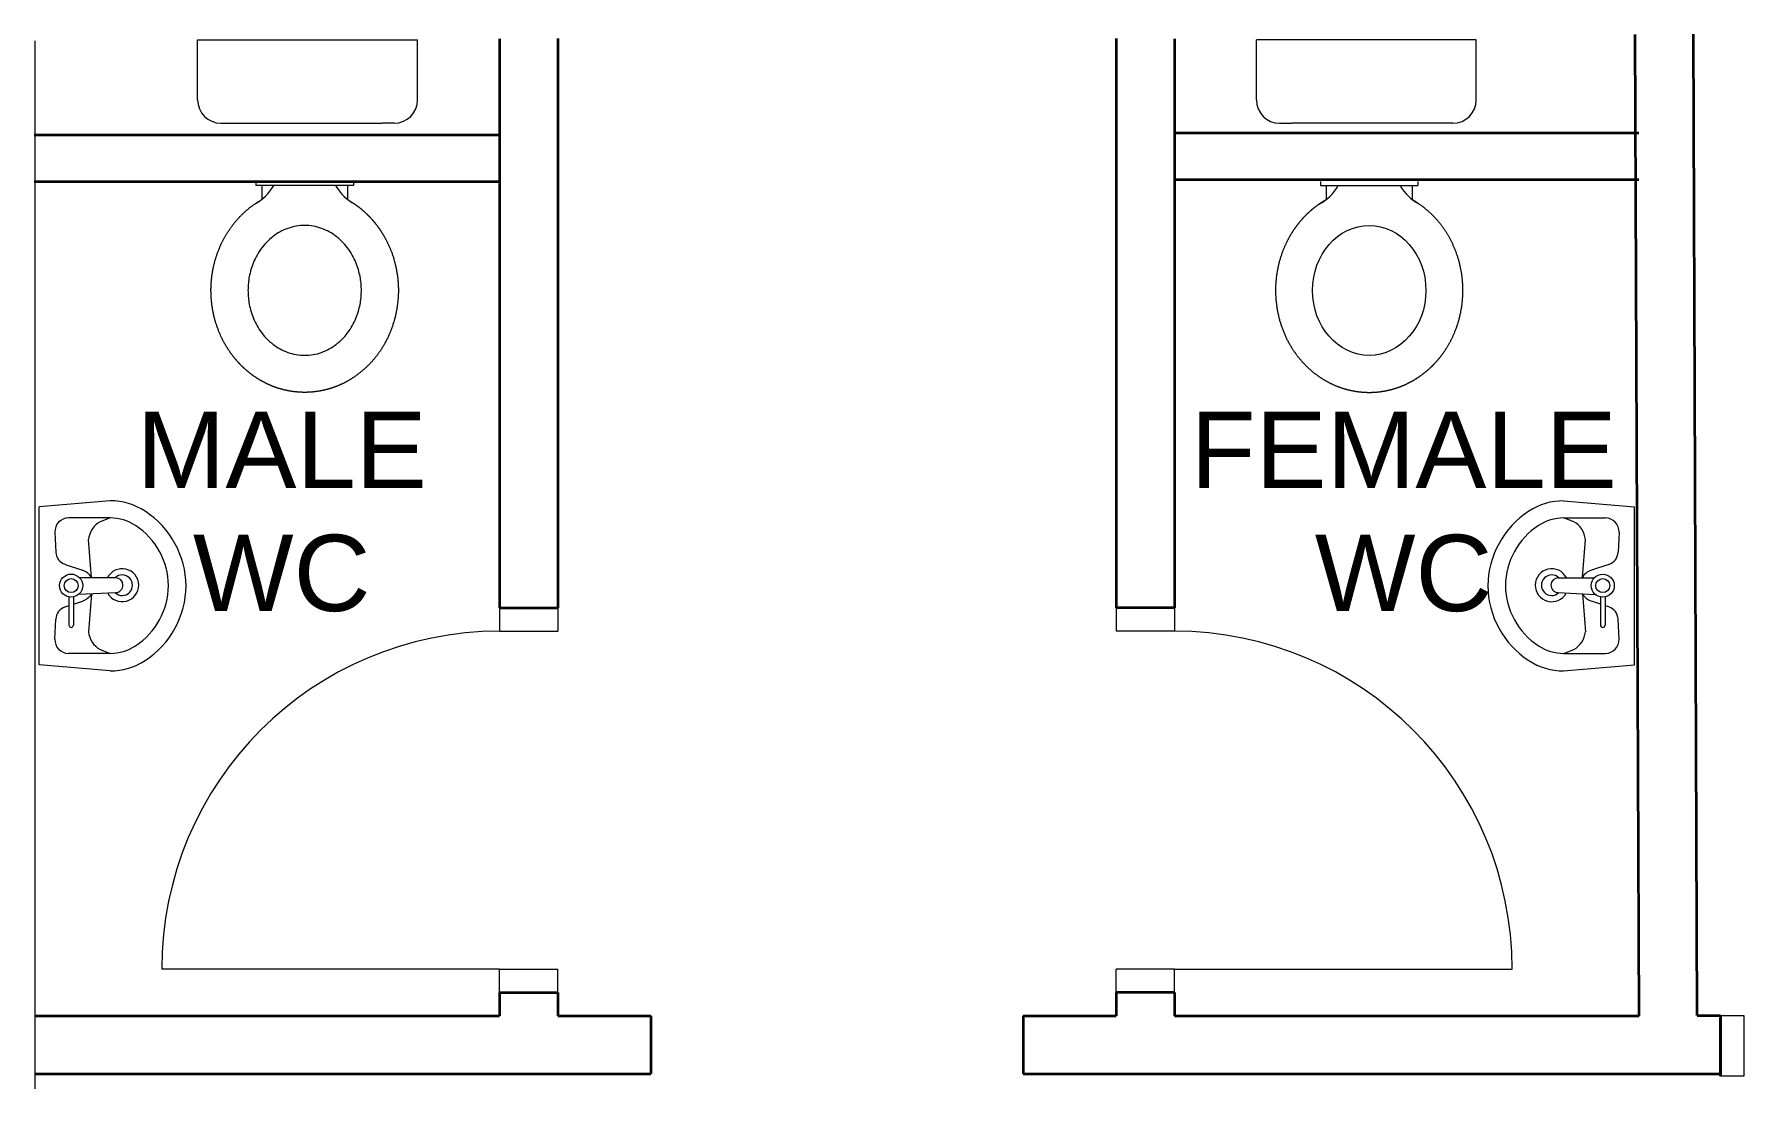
# Model space of a CAD drawing. Header units: millimetres. Extents: x -159872 to 386485, y -250577 to 158966.
# Drawn here: x 101508 to 105182, y -41865 to -39600 of the extents above; entities that cross this region are included whole.
import ezdxf

# ---------------------------------------------------------------- set-up
doc = ezdxf.new("R2010")
doc.units = ezdxf.units.MM
for name, color, linetype, lineweight in [('LDS-services-sanitary', 5, 'Continuous', 13), ('LDS-struct-extg-doors windows', 7, 'Continuous', 9), ('LDS-struct-extg-walls', 1, 'Continuous', 40), ('LDS-struct-new-doors windows', 5, 'Continuous', 9), ('LDS-struct-new-walls', 6, 'Continuous', 35), ('LDS-text-room names', 3, 'Continuous', 18)]:
    doc.layers.add(name, color=color, linetype=linetype, lineweight=lineweight)
doc.styles.add('Arial', font='Arial.ttf')

msp = doc.modelspace()

# ---------------------------------------------------------------- texts
at = {"layer": 'LDS-text-room names', "char_height": 163.917643, "attachment_point": 2, "line_spacing_factor": 0.967178, "style": 'Arial'}
for s, insert in [('MALE\\PWC', (102039.90112, -40410.5993)), ('FEMALE\\PWC', (104450.6641, -40410.5993))]:
    msp.add_mtext(s, dxfattribs=dict(at, insert=insert))

# ---------------------------------------------------------------- blocks, each defined once
blk = doc.blocks.new('Group-297')
at = {"layer": 'LDS-services-sanitary', "transparency": 33554684}
for p, q in [((41185.7, -3283.3), (41185.7, -3154.4)), ((41185.7, -3154.4), (41658.2, -3154.4)), ((41658.2, -3283.3), (41658.2, -3154.4)), ((41235.7, -3333.3), (41244.1, -3333.3)), ((41244.1, -3333.3), (41582.1, -3333.3)), ((41608.2, -3333.3), (41582.1, -3333.3)), ((41311, -3458.3), (41311, -3467.2)), ((41520.3, -3467.2), (41311, -3467.2)), ((41323.4, -3467.2), (41323.4, -3497.4)), ((41507.9, -3467.2), (41507.9, -3497.4)), ((41520.3, -3458.3), (41520.3, -3467.2))]:
    blk.add_line(p, q, dxfattribs=at)
for centre, radius, start, end in [((41235.7, -3283.3), 50, 180, 270), ((41608.2, -3283.3), 50, 270, 0), ((41262.2, -3419.3), 99.2, 297.4248, 331.132), ((41569.1, -3419.3), 99.2, 208.868, 242.5752)]:
    blk.add_arc(centre, radius, start, end, dxfattribs=at)
blk.add_open_spline([(41509.6, -3498.7), (41513.5, -3501), (41521.2, -3505.8), (41531.2, -3512.8), (41542.9, -3522.5), (41553.9, -3533), (41564.1, -3544.2), (41573.4, -3556.1), (41581.9, -3568.6), (41589.5, -3581.7), (41596.2, -3595.2), (41603.6, -3612.9), (41610.2, -3635.1), (41614.7, -3657.8), (41617, -3680.8), (41617, -3704), (41614.7, -3727), (41610.3, -3749.7), (41603.6, -3771.9), (41594.8, -3793.3), (41583.8, -3813.8), (41572.2, -3830.7), (41560.9, -3844.6), (41548.5, -3857.4), (41535, -3869.2), (41520.5, -3879.8), (41505, -3889), (41490.1, -3896.2), (41476, -3901.6), (41461.5, -3905.9), (41446.7, -3909), (41433.4, -3910.7), (41421.6, -3911.5), (41410.6, -3911.5), (41400.5, -3910.9), (41388.1, -3909.6), (41373.5, -3906.8), (41359.2, -3902.9), (41345.3, -3897.9), (41331.8, -3891.8), (41318.9, -3884.8), (41306.5, -3876.8), (41294.8, -3867.9), (41283.7, -3858.2), (41273.4, -3847.8), (41263.9, -3836.7), (41255.1, -3825), (41247.2, -3812.8), (41240, -3800), (41232.1, -3783.3), (41224.5, -3762.2), (41218.9, -3740.5), (41215.5, -3718.4), (41214.1, -3696.1), (41214.8, -3673.7), (41217.6, -3651.4), (41222.5, -3629.6), (41229.5, -3608.3), (41238.5, -3587.7), (41248.5, -3569.8), (41259.1, -3554.3), (41270.9, -3539.8), (41284.1, -3526.3), (41298.3, -3514.1), (41313.6, -3503.3), (41321.8, -3498.7)], degree=2, dxfattribs=at)
at = {"layer": 'LDS-services-sanitary', "transparency": 33554687}
blk.add_rational_spline([(41293.8, -3692.5), (41293.8, -3413.5), (41537.5, -3413.5), (41537.5, -3692.5), (41537.5, -3971.4), (41293.8, -3971.4), (41293.8, -3692.5)], [1, 0.333333333333, 0.333333333333, 1, 0.333333333333, 0.333333333333, 1], degree=3, knots=[0, 0, 0, 0, 0.5, 0.5, 0.5, 1, 1, 1, 1], dxfattribs=at)
blk = doc.blocks.new('Group-298')
at = {"layer": 'LDS-services-sanitary', "transparency": 33554684}
for p, q in [((40997.9, -4144.5), (40845.3, -4157.5)), ((40845.3, -4496.8), (40845.3, -4157.5)), ((40997.9, -4181.2), (40907.8, -4181.2)), ((40878.9, -4211.5), (40880.9, -4254.8)), ((40957.5, -4309.1), (40951.2, -4227.5)), ((40900.7, -4280.9), (40938.3, -4293.4)), ((41009.3, -4309.8), (40932.2, -4309.9)), ((40900.7, -4372.4), (40908.9, -4369.6)), ((40908.9, -4350.9), (40908.9, -4411.2)), ((40918.8, -4350.9), (40918.8, -4411.2)), ((40918.8, -4366.3), (40938.3, -4359.8)), ((41010.1, -4341.7), (40930, -4345.4)), ((40957.5, -4344.1), (40951.2, -4425.8)), ((40878.9, -4441.7), (40880.9, -4398.4)), ((40997.9, -4472), (40907.8, -4472)), ((40997.9, -4509.8), (40845.3, -4496.8))]:
    blk.add_line(p, q, dxfattribs=at)
for radius in [24.8, 15]:
    blk.add_circle((40913.8, -4326.6), radius, dxfattribs=at)
for centre, radius, start, end in [((40997.9, -4281), 136.6, 56.8601, 90), ((40907.8, -4210.2), 28.9, 90, 182.724), ((41063.6, -4388.7), 217.6, 107.5913, 113.6638), ((40997.9, -4280), 98.8, 56.8601, 90), ((40966.1, -4329.8), 194.8, 0.7757, 56.8601), ((41000.1, -4232.4), 49.2, 118.9699, 174.2589), ((40966.1, -4328.7), 157, 0.7757, 56.8601), ((40909.8, -4253.4), 28.9, 182.724, 251.5505), ((40927.2, -4326.6), 35, 28.5817, 71.5505), ((41023.6, -4325.7), 35.4, 208.2408, 153.2926), ((41023.6, -4325.7), 22.1, 225.9545, 134.0455), ((41009.3, -4325.7), 15.9, 272.6853, 90.0938), ((40966.1, -4324.5), 157, 303.1399, 359.2243), ((40966.1, -4324.5), 194.8, 303.1399, 359.2243), ((40927.2, -4326.6), 35, 288.4495, 329.9929), ((40909.8, -4399.8), 28.9, 108.4495, 177.276), ((40907.8, -4443.1), 28.9, 177.276, 270), ((40913.8, -4411.2), 4.95, 180, 0), ((41000.1, -4420.9), 49.2, 185.7411, 241.0301), ((41063.6, -4264.6), 217.6, 246.3362, 252.4087), ((40997.9, -4373.2), 98.8, 270, 303.1399), ((40997.9, -4373.2), 136.6, 270, 303.1399)]:
    blk.add_arc(centre, radius, start, end, dxfattribs=at)

# ---------------------------------------------------------------- linework, layer by layer
at = {"layer": 'LDS-services-sanitary', "transparency": 33554684}
for p, q in [((104134.20323, -39740.86506), (104134.20323, -39611.92815)), ((104606.68073, -39611.92815), (104134.20323, -39611.92815)), ((104606.68073, -39740.86506), (104606.68073, -39611.92815)), ((104184.20323, -39790.86506), (104210.24903, -39790.86506)), ((104548.23463, -39790.86506), (104210.24903, -39790.86506)), ((104556.68073, -39790.86506), (104548.23463, -39790.86506)), ((104272.0449, -39915.86506), (104272.0449, -39924.70051)), ((104272.0449, -39924.70051), (104481.3942, -39924.70051)), ((104284.51752, -39924.70051), (104284.51752, -39954.89839)), ((104468.92158, -39924.70051), (104468.92158, -39954.89839)), ((104481.3942, -39915.86506), (104481.3942, -39924.70051)), ((104794.49529, -40601.97194), (104947.06703, -40615.0158)), ((104947.06703, -40954.26884), (104947.06703, -40615.0158)), ((104794.49529, -40638.74735), (104884.61404, -40638.74735)), ((104834.84707, -40766.62687), (104841.17791, -40684.9667)), ((104913.50026, -40669.04062), (104911.44116, -40712.31824)), ((104891.70685, -40738.37642), (104854.07941, -40750.92951)), ((104783.07995, -40767.30216), (104860.20819, -40767.42843)), ((104782.30694, -40799.17017), (104862.35974, -40802.92474)), ((104834.84707, -40801.63437), (104841.17791, -40883.29453)), ((104873.58735, -40808.43081), (104873.58735, -40868.75677)), ((104883.49339, -40808.43081), (104883.49339, -40868.75677)), ((104873.58735, -40823.83987), (104854.07941, -40817.33173)), ((104891.70685, -40829.88481), (104883.49339, -40827.14468)), ((104913.50026, -40899.22061), (104911.44116, -40855.943)), ((104794.49529, -40929.51389), (104884.61404, -40929.51389)), ((104794.49529, -40967.3127), (104947.06703, -40954.26884))]:
    msp.add_line(p, q, dxfattribs=at)
for radius in [24.79984, 15.04434]:
    msp.add_circle((104878.54037, -40784.13062), radius, dxfattribs=at)
for centre, radius, start, end in [((104184.20323, -39740.86506), 50, 180, 270), ((104556.68073, -39740.86506), 50, 270, 0), ((104223.2987, -39876.78648), 99.2432, 297.42477835, 331.13195611), ((104530.14041, -39876.78648), 99.2432, 208.86804389, 242.57522165), ((104826.30063, -40787.27904), 194.77051, 123.13987626, 179.22433317), ((104794.49529, -40738.5639), 136.59196, 90, 123.13987626), ((104826.30063, -40786.25563), 156.9717, 123.13987626, 179.22433317), ((104794.49529, -40737.5405), 98.79315, 90, 123.13987626), ((104728.72563, -40846.18918), 217.61839, 66.33624263, 72.40872387), ((104792.25598, -40689.88516), 49.16855, 5.74105276, 61.0300831), ((104884.61404, -40667.66625), 28.9189, 357.27598915, 90), ((104882.55494, -40710.94386), 28.9189, 288.4494806, 357.27598915), ((104768.8053, -40783.24491), 35.40963, 26.7074485, 331.75915911), ((104768.8053, -40783.24491), 22.12401, 45.95453727, 314.04546273), ((104783.05385, -40783.24491), 15.94277, 89.90620097, 267.31473227), ((104865.1558, -40784.13062), 35, 108.4494806, 151.41829208), ((104826.30063, -40782.0056), 194.77051, 180.77566684, 236.86012374), ((104826.30063, -40782.0056), 156.9717, 180.77566684, 236.86012374), ((104865.1558, -40784.13062), 35, 210.00708295, 251.5505194), ((104882.55494, -40857.31737), 28.9189, 2.72401085, 71.5505194), ((104792.25598, -40878.37607), 49.16855, 298.9699169, 354.25894724), ((104878.54037, -40868.75677), 4.95302, 180, 0), ((104794.49529, -40830.72074), 98.79315, 236.86012374, 270), ((104728.72563, -40722.07206), 217.61839, 287.59127613, 293.66375737), ((104884.61404, -40900.59499), 28.9189, 270, 2.72401085), ((104794.49529, -40830.72074), 136.59196, 236.86012374, 270)]:
    msp.add_arc(centre, radius, start, end, dxfattribs=at)
msp.add_ellipse((104376.71955, -40150.00439), major_axis=(0, 139.47382), ratio=0.8733031576, dxfattribs=at)
msp.add_open_spline([(104282.82001, -39956.1995), (104278.85699, -39958.46602), (104271.15511, -39963.35836), (104261.19441, -39970.34568), (104249.43928, -39979.99859), (104238.45534, -39990.46572), (104228.26884, -40001.69863), (104218.92333, -40013.60169), (104210.4364, -40026.12786), (104202.8369, -40039.18522), (104196.1363, -40052.7289), (104188.81033, -40070.39107), (104182.12107, -40092.58327), (104177.64786, -40115.28534), (104175.40171, -40138.35063), (104175.39352, -40161.4888), (104177.6233, -40184.55567), (104182.08025, -40207.26093), (104188.7534, -40229.45794), (104197.60642, -40250.84639), (104208.61336, -40271.27204), (104220.18668, -40288.2034), (104231.45005, -40302.07795), (104243.8538, -40314.9523), (104257.35957, -40326.74736), (104271.87033, -40337.3049), (104287.32669, -40346.54638), (104302.24989, -40353.68482), (104316.34388, -40359.1176), (104330.83201, -40363.41289), (104345.65275, -40366.54106), (104359.01877, -40368.24669), (104370.81362, -40368.99723), (104381.7674, -40368.99723), (104391.85248, -40368.44894), (104404.24779, -40367.0985), (104418.8364, -40364.32149), (104433.12929, -40360.41333), (104447.06722, -40355.40021), (104460.54219, -40349.34541), (104473.50565, -40342.2855), (104485.87227, -40334.29961), (104497.60519, -40325.42986), (104508.64138, -40315.76237), (104518.95448, -40305.34089), (104528.50028, -40294.25223), (104537.2607, -40282.53935), (104545.20579, -40270.28641), (104552.3235, -40257.53459), (104560.27303, -40240.83778), (104567.88061, -40219.74511), (104573.4264, -40198.059), (104576.89713, -40175.91366), (104578.27671, -40153.57366), (104577.5621, -40131.16974), (104574.75652, -40108.9637), (104569.86621, -40087.087), (104562.91472, -40065.80708), (104553.91963, -40045.26036), (104543.83579, -40027.33348), (104533.28676, -40011.81361), (104521.42509, -39997.27106), (104508.28605, -39983.79599), (104494.03272, -39971.63247), (104478.74451, -39960.84593), (104470.61702, -39956.19794)], degree=2, dxfattribs=at)
at = {"layer": 'LDS-struct-extg-doors windows'}
for p, q in [((101509.26747, -39613.89709), (101509.26747, -41864.75699)), ((102507.94198, -40831.88753), (102632.94198, -40831.88753)), ((103957.94198, -41657.88753), (103832.94198, -41657.88753))]:
    msp.add_line(p, q, dxfattribs=at)
at = {"layer": 'LDS-struct-extg-walls', "color": 3}
msp.add_line((105131.61556, -41712.40569), (105131.61556, -41837.40569), dxfattribs=at)
at = {"layer": 'LDS-struct-new-doors windows'}
for p, q in [((102507.94198, -40831.88753), (102507.94198, -40881.88753)), ((102632.94198, -40831.88753), (102632.94198, -40881.88753)), ((103957.94198, -40831.88753), (103832.94198, -40831.88753)), ((103832.94198, -40831.88753), (103832.94198, -40881.88753)), ((103957.94198, -40831.88753), (103957.94198, -40881.88753)), ((102507.94198, -40881.88753), (102632.94198, -40881.88753)), ((103957.94198, -40881.88753), (103832.94198, -40881.88753)), ((102507.94198, -41607.88753), (101781.94198, -41607.88753)), ((102507.94198, -41607.88753), (102632.94198, -41607.88753)), ((102507.94198, -41657.88753), (102507.94198, -41607.88753)), ((102632.94198, -41657.88753), (102632.94198, -41607.88753)), ((103957.94198, -41607.88753), (103832.94198, -41607.88753)), ((103832.94198, -41657.88753), (103832.94198, -41607.88753)), ((103957.94198, -41657.88753), (103957.94198, -41607.88753)), ((103957.94198, -41607.88753), (104683.94198, -41607.88753))]:
    msp.add_line(p, q, dxfattribs=at)
at = {"layer": 'LDS-struct-new-doors windows', "flags": 128}
msp.add_lwpolyline([(105131.61556, -41837.40569), (105131.64046, -41707.4057), (105181.64046, -41707.40569), (105181.64048, -41837.40569)], close=True, dxfattribs=at)
at = {"layer": 'LDS-struct-new-doors windows'}
for centre, start, end in [((102507.94198, -41607.88753), 90, 180), ((103957.94198, -41607.88753), 0, 90)]:
    msp.add_arc(centre, 726, start, end, dxfattribs=at)
at = {"layer": 'LDS-struct-new-walls'}
for p, q in [((104956.61649, -41707.88753), (104948.49217, -39600.25588)), ((105081.61556, -41707.4057), (105073.49124, -39599.77405)), ((102507.94198, -39609.6635), (102507.94198, -40831.88753)), ((102632.94198, -39609.18166), (102632.94198, -40831.88753)), ((103832.94198, -39609.18166), (103832.94198, -40831.88753)), ((103957.94198, -39609.6635), (103957.94198, -40831.88753)), ((101507.94198, -39815.86506), (102507.94198, -39815.86506)), ((103956.23102, -39811.63147), (104956.23102, -39811.63147)), ((101507.94198, -39915.86506), (102507.94198, -39915.86506)), ((103956.23102, -39911.63147), (104956.23102, -39911.63147)), ((102507.94198, -40831.88753), (102632.94198, -40831.88753)), ((103957.94198, -40831.88753), (103832.94198, -40831.88753)), ((102507.94198, -41657.88753), (102507.94198, -41707.88753)), ((102507.94198, -41657.88753), (102632.94198, -41657.88753)), ((102507.94198, -41657.88753), (102632.94198, -41657.88753)), ((102632.94198, -41657.88753), (102632.94198, -41707.88753)), ((103832.94198, -41657.88753), (103832.94198, -41707.88753)), ((103957.94198, -41657.88753), (103832.94198, -41657.88753)), ((103957.94198, -41657.88753), (103957.94198, -41707.88753)), ((101509.26747, -41707.88753), (102507.94198, -41707.88753)), ((102632.94198, -41707.88753), (102832.94198, -41707.88753)), ((102832.94198, -41707.88753), (102832.94198, -41832.88753)), ((103632.94198, -41707.88753), (103832.94198, -41707.88753)), ((103632.94198, -41707.88753), (103632.94198, -41832.88753)), ((103957.94198, -41707.88753), (104956.61649, -41707.88753)), ((105081.61556, -41707.4057), (105131.61556, -41707.4057)), ((105131.61556, -41707.4057), (105131.61556, -41832.88753)), ((101509.26747, -41832.88753), (102832.94198, -41832.88753)), ((103632.94198, -41832.88753), (105131.61556, -41832.88753))]:
    msp.add_line(p, q, dxfattribs=at)

# ---------------------------------------------------------------- block references
at = {"layer": 'LDS-services-sanitary', "color": 7}
for name in ['Group-297', 'Group-298']:
    msp.add_blockref(name, (60673.51323, -36457.51522), dxfattribs=at)

msp.set_redraw_order([(e.dxf.handle, doc.entitydb.next_handle()) for e in msp.query("TEXT MTEXT ATTDEF DIMENSION ARC_DIMENSION")])  # texts and dimensions are drawn at this point

doc.saveas('drawing.dxf')
